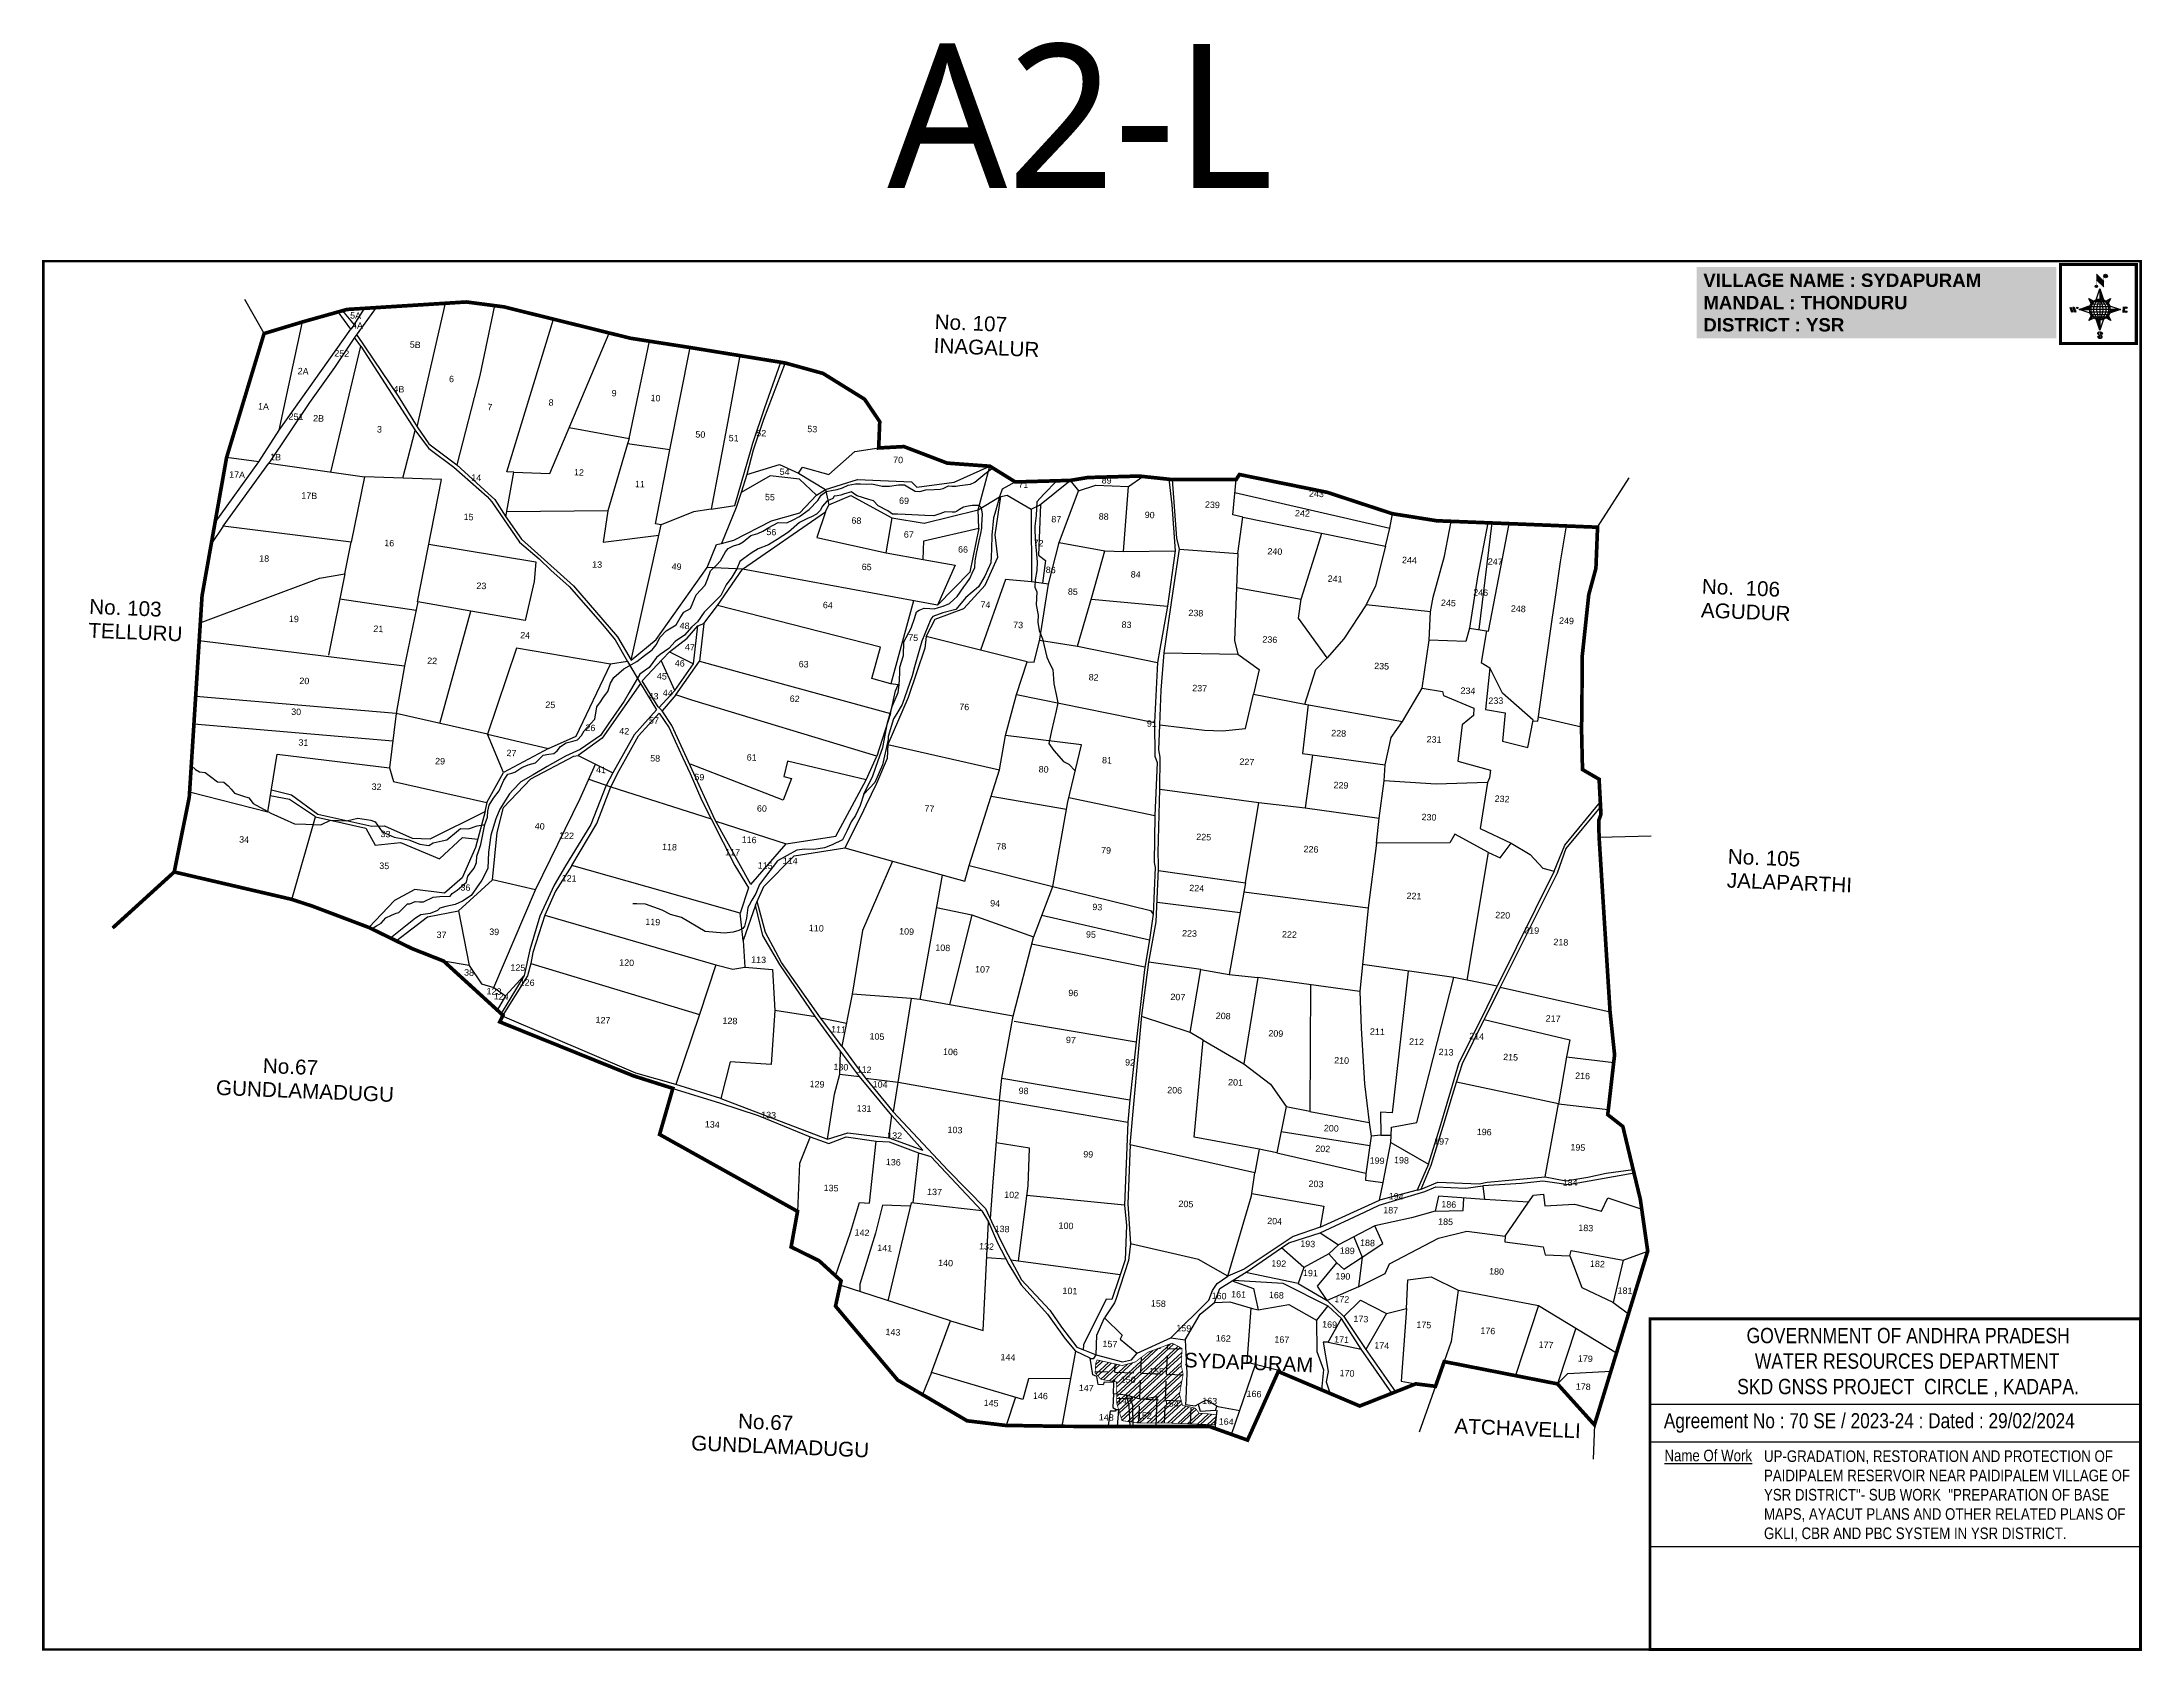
# Model space of a CAD drawing. Header units: inches. Extents: x 202960 to 239975, y 1602429 to 1608782.
# Drawn here: x 202960 to 207562, y 1603781 to 1607307 of the extents above; entities outside this region: 1.
import ezdxf

# ---------------------------------------------------------------- set-up
doc = ezdxf.new("R2010")
doc.units = ezdxf.units.IN
doc.header["$MEASUREMENT"] = 0
doc.linetypes.add('ACAD_ISO02W100', pattern=[15, 12, -3])
for name, color, linetype in [('AQUADUCT', 1, 'Continuous'), ('bord', 1, 'Continuous'), ('CADAS', 1, 'Continuous'), ('CHAINAGE', 7, 'Continuous'), ('FRAME 025', 7, 'Continuous'), ('PLOTS', 7, 'Continuous'), ('PLOTS NO', 7, 'Continuous'), ('ROAD', 1, 'Continuous'), ('STREAMS', 4, 'Continuous'), ('text2', 7, 'Continuous'), ('TITLEBLOCK', 7, 'Continuous'), ('VILLAGE BOUNDRY', 5, 'Continuous')]:
    doc.layers.add(name, color=color, linetype=linetype)
doc.layers.get('text2').off()
doc.styles.add('ARIALN', font='ARIALN.TTF')
doc.styles.get("Standard").update_dxf_attribs({"font": 'arial.ttf'})
doc.styles.add('TMS', font='trebuc.ttf')
pattern_1 = [(357.6886, (483021.567, 1736095.263), (2.283522, 56.574012), [41.178239, -15.44184]), (87.6886, (483021.567, 1736095.263), (-56.574012, 2.283522), [41.178239, -15.44184])]
pattern_2 = [(267.297113149, (-8720374.938, 50637915.138), (10.5367255337, -0.497431438), [])]
pattern_3 = [(357.297113149, (-8720374.938, 50637915.138), (0.497431438, 10.5367255337), [])]

msp = doc.modelspace()

# ---------------------------------------------------------------- texts
at = {"layer": 'CADAS', "color": 2, "style": 'TMS'}
msp.add_text('A2-L', height=315.69, dxfattribs=at).set_placement((204812.6, 1606987))
at = {"layer": 'PLOTS NO'}
for s, rotation, p in [('5A', 357.6886, (203635.2, 1606701.3)), ('4A', 357.6886, (203639.4, 1606679.5)), ('252', 357.6886, (203600.5, 1606618.2)), ('5B', 357.6886, (203765.9, 1606637.4)), ('2A', 357.6886, (203520.3, 1606579.3)), ('6', 357.6886, (203851.9, 1606562)), ('1A', 357.6886, (203433.4, 1606502)), ('4B', 357.6886, (203730, 1606539.9)), ('8', 357.6886, (204070.1, 1606510.3)), ('9', 357.6886, (204208.2, 1606530.9)), ('10', 357.6886, (204293.5, 1606520.3)), ('251', 357.6886, (203500.4, 1606479.8)), ('2B', 357.6886, (203554.1, 1606476.1)), ('7', 357.6886, (203936.1, 1606500.5)), ('3', 357.6886, (203694, 1606451.7)), ('50', 357.6886, (204391.7, 1606440.6)), ('51', 357.6886, (204464.7, 1606432.5)), ('52', 357.6886, (204525, 1606443.5)), ('53', 357.6886, (204636.9, 1606452.4)), ('1B', 357.6886, (203459.9, 1606391.1)), ('70', 357.6886, (204825, 1606384.9)), ('17A', 357.6886, (203370.2, 1606352.8)), ('14', 357.6886, (203900.6, 1606346)), ('12', 357.6886, (204125.6, 1606357.6)), ('11', 357.6886, (204259.3, 1606331.8)), ('54', 357.6886, (204576.3, 1606358.8)), ('71', 357.6886, (205099.4, 1606330.4)), ('89', 357.6886, (205281.9, 1606340)), ('17B', 357.6886, (203528.3, 1606306.7)), ('55', 357.6886, (204544.1, 1606303.3)), ('69', 357.6886, (204838, 1606295.4)), ('239', 357.6886, (205508.2, 1606286.8)), ('243', 357.6886, (205736.2, 1606311)), ('15', 357.6886, (203883.9, 1606259.9)), ('56', 357.6886, (204547.3, 1606226.8)), ('68', 357.6886, (204733.6, 1606251.9)), ('87', 357.6886, (205171.6, 1606254.9)), ('88', 357.6886, (205275.5, 1606260.9)), ('90', 357.6886, (205376.2, 1606264.2)), ('242', 357.6886, (205705.5, 1606268)), ('16', 357.6886, (203710, 1606202.6)), ('67', 357.6886, (204848.4, 1606221.4)), ('66', 357.6886, (204967.3, 1606188.7)), ('72', 357.6886, (205132.6, 1606202.7)), ('240', 357.6886, (205645.1, 1606184.5)), ('18', 357.6886, (203436, 1606168.8)), ('13', 357.6886, (204165.6, 1606155.7)), ('49', 357.6886, (204339.7, 1606151.1)), ('65', 357.6886, (204756.2, 1606150.4)), ('86', 357.6886, (205159.4, 1606143.8)), ('84', 357.6886, (205345.6, 1606133.8)), ('244', 357.6886, (205939.9, 1606165.3)), ('247', 357.6886, (206127.9, 1606162)), ('23', 357.6886, (203911.9, 1606108.9)), ('85', 357.6886, (205207.8, 1606096.2)), ('241', 357.6886, (205777, 1606124.4)), ('246', 357.6886, (206096.1, 1606094.5)), ('64', 357.6886, (204671, 1606066.7)), ('74', 357.6886, (205016.3, 1606067.6)), ('238', 357.6886, (205472, 1606049.5)), ('245', 357.6886, (206025.3, 1606071.6)), ('248', 357.6886, (206178.5, 1606058.9)), ('19', 357.6886, (203501.1, 1606036.5)), ('21', 357.6886, (203686.1, 1606014.7)), ('24', 357.6886, (204007.8, 1606000.7)), ('48', 357.6886, (204357.2, 1606021.4)), ('73', 357.6886, (205088, 1606023.3)), ('83', 357.6886, (205325.6, 1606023.8)), ('249', 357.6886, (206284.1, 1606032.5)), ('47', 357.6886, (204368.7, 1605974.5)), ('75', 357.6886, (204858, 1605995.3)), ('236', 357.6886, (205634.1, 1605991.4)), ('22', 357.6886, (203804, 1605944.6)), ('45', 357.6886, (204307.3, 1605910.9)), ('46', 357.6886, (204346.6, 1605939.3)), ('63', 357.6886, (204618.1, 1605937.3)), ('82', 357.6886, (205253.5, 1605908.5)), ('235', 357.6886, (205879, 1605933.2)), ('20', 357.6886, (203524, 1605900.6)), ('43', 357.6886, (204289, 1605867.3)), ('44', 357.6886, (204320.2, 1605874.3)), ('62', 357.6886, (204598.5, 1605861.5)), ('237', 357.6886, (205480.4, 1605884.8)), ('234', 357.6886, (206068.1, 1605879.2)), ('30', 357.6886, (203506.1, 1605832.9)), ('25', 357.6886, (204063, 1605848.2)), ('57', 357.6886, (204289.9, 1605813.9)), ('76', 357.6886, (204969.9, 1605843.7)), ('233', 0.5414, (206129.5, 1605856.7)), ('31', 357.6886, (203521.9, 1605765.5)), ('26', 357.6886, (204150.8, 1605797.8)), ('42', 357.6886, (204224.9, 1605790.4)), ('91', 357.6886, (205381, 1605807.1)), ('228', 357.6886, (205784.9, 1605786.1)), ('231', 357.6886, (205994, 1605772.6)), ('29', 357.6886, (203821.4, 1605724.7)), ('27', 357.6886, (203977.9, 1605742.5)), ('58', 357.6886, (204292.7, 1605730.9)), ('61', 357.6886, (204504.2, 1605732.8)), ('81', 357.6886, (205282.7, 1605726.8)), ('227', 357.6886, (205583.8, 1605723.4)), ('41', 357.6886, (204174, 1605705.7)), ('59', 357.6886, (204389.5, 1605689.8)), ('80', 357.6886, (205143.9, 1605706.8)), ('32', 357.6886, (203682.4, 1605668.7)), ('229', 357.6886, (205790, 1605672.2)), ('232', 357.6886, (206143, 1605642.3)), ('40', 357.6886, (204039.7, 1605582.1)), ('60', 357.6886, (204526.6, 1605621.1)), ('77', 357.6886, (204893.6, 1605620.8)), ('230', 357.6886, (205982.8, 1605602.2)), ('34', 357.6886, (203392, 1605553)), ('33', 357.6886, (203701.9, 1605565.1)), ('122', 357.6886, (204093.1, 1605561.9)), ('118', 357.6886, (204318.7, 1605536.8)), ('116', 357.6886, (204493.2, 1605552.7)), ('78', 2.4507, (205051.7, 1605537.2)), ('225', 357.6886, (205489.2, 1605558.7)), ('35', 357.6886, (203699.1, 1605495.4)), ('117', 357.6886, (204456.7, 1605525.3)), ('115', 357.6886, (204528.3, 1605496.2)), ('114', 357.6886, (204583.2, 1605506.4)), ('79', 357.6886, (205280.7, 1605529.4)), ('226', 357.6886, (205724.2, 1605532)), ('36', 357.6886, (203877, 1605447.9)), ('121', 357.6886, (204098.7, 1605468.2)), ('224', 357.6886, (205473.9, 1605446.7)), ('94', 357.6886, (205037.6, 1605413.1)), ('93', 357.6886, (205261.5, 1605405.1)), ('221', 357.6886, (205949.9, 1605429.5)), ('119', 357.6886, (204282, 1605372.6)), ('110', 357.6886, (204640.4, 1605359)), ('109', 357.6886, (204838.1, 1605351.8)), ('220', 357.6886, (206144.3, 1605387.4)), ('219', 357.6886, (206207.8, 1605354.1)), ('37', 357.6886, (203824.5, 1605344.2)), ('39', 357.6886, (203939.9, 1605350.8)), ('108', 357.6886, (204917.4, 1605316.1)), ('95', 357.6886, (205247.5, 1605345)), ('223', 357.6886, (205458.1, 1605347.6)), ('222', 357.6886, (205677, 1605345.2)), ('218', 357.6886, (206271.7, 1605328.3)), ('38', 357.6886, (203884.9, 1605261.6)), ('125', 357.6886, (203986.4, 1605272.6)), ('120', 357.6886, (204224.8, 1605283.5)), ('113', 357.6886, (204514, 1605289.9)), ('107', 357.6886, (205004.5, 1605268.6)), ('123', 357.6886, (203934.1, 1605220.4)), ('126', 357.6886, (204006.8, 1605239.9)), ('96', 357.6886, (205208.8, 1605216.7)), ('124', 357.6886, (203950, 1605209.4)), ('207', 357.6886, (205432.6, 1605208.1)), ('127', 357.6886, (204172.9, 1605157.5)), ('128', 357.6886, (204451.1, 1605155.9)), ('111', 357.6886, (204689.1, 1605137.3)), ('105', 357.6886, (204773.3, 1605121.7)), ('208', 357.6886, (205531.9, 1605166.7)), ('209', 357.6886, (205647.2, 1605128.3)), ('211', 357.6886, (205869.5, 1605132.3)), ('214', 357.6886, (206087.3, 1605122.2)), ('217', 357.6886, (206254.8, 1605160.9)), ('106', 357.6886, (204934.3, 1605088)), ('97', 357.6886, (205203.6, 1605113.7)), ('212', 357.6886, (205955.5, 1605110.2)), ('213', 357.6886, (206020.3, 1605087.4)), ('215', 357.6886, (206161.6, 1605076.4)), ('130', 357.6886, (204694.2, 1605054.6)), ('112', 357.6886, (204745.2, 1605049.1)), ('92', 357.6886, (205333.2, 1605064.6)), ('210', 357.6886, (205791.3, 1605069.2)), ('216', 357.6886, (206319.3, 1605035.3)), ('129', 357.6886, (204642, 1605017.1)), ('104', 357.6886, (204780.1, 1605016.6)), ('98', 357.6886, (205099.9, 1605002.3)), ('206', 357.6886, (205425.6, 1605003.9)), ('201', 357.6886, (205558.9, 1605021.1)), ('133', 357.6886, (204535.8, 1604949.6)), ('131', 357.6886, (204745, 1604963.9)), ('134', 357.6886, (204412.4, 1604928.9)), ('132', 357.6886, (204812, 1604904.6)), ('103', 357.6886, (204944.2, 1604916.8)), ('200', 357.6886, (205768.8, 1604920.6)), ('197', 357.6886, (206010.4, 1604891.7)), ('196', 357.6886, (206103.8, 1604912.4)), ('136', 357.6886, (204809.1, 1604846.3)), ('99', 357.6886, (205241.6, 1604863.2)), ('202', 357.6886, (205750, 1604875.6)), ('199', 357.6886, (205869.2, 1604849.6)), ('198', 357.6886, (205922.5, 1604850.6)), ('195', 357.6886, (206309, 1604878.6)), ('184', 357.6886, (206292, 1604801.6)), ('135', 357.6886, (204672.7, 1604789.6)), ('137', 357.6886, (204899.4, 1604781.1)), ('102', 357.6886, (205068.4, 1604774.6)), ('205', 357.6886, (205450.2, 1604754.7)), ('203', 357.6886, (205735.2, 1604798.6)), ('194', 357.6886, (205910.8, 1604771.3)), ('186', 357.6886, (206026.1, 1604753.8)), ('204', 357.6886, (205644.6, 1604717.1)), ('187', 357.6886, (205898.9, 1604740.9)), ('185', 357.6886, (206019.2, 1604715.8)), ('142', 357.6886, (204740.5, 1604691.8)), ('132', 357.6886, (205013.3, 1604661.6)), ('138', 357.6886, (205047.3, 1604700)), ('100', 357.6886, (205187.4, 1604706.9)), ('193', 357.6886, (205717.1, 1604667.4)), ('188', 357.6886, (205848.1, 1604669.5)), ('183', 357.6886, (206326.3, 1604702.1)), ('141', 357.6886, (204790.2, 1604658)), ('140', 357.6886, (204923.6, 1604625.4)), ('192', 357.6886, (205653.6, 1604624.2)), ('189', 357.6886, (205803.8, 1604652.2)), ('182', 357.6886, (206351.8, 1604623.4)), ('191', 357.6886, (205723, 1604603.3)), ('190', 357.6886, (205794.1, 1604596.2)), ('180', 357.6886, (206130.8, 1604606.8)), ('101', 357.6886, (205196.1, 1604564.2)), ('158', 357.6886, (205389.8, 1604536.5)), ('160', 357.6886, (205522.9, 1604553.1)), ('161', 357.6886, (205565.6, 1604556.7)), ('168', 357.6886, (205648.4, 1604554.9)), ('172', 357.6886, (205791.7, 1604546)), ('181', 357.6886, (206412.3, 1604564.6)), ('159', 357.6886, (205445.5, 1604482.4)), ('169', 357.6886, (205765, 1604490.6)), ('173', 357.6886, (205833.6, 1604502.8)), ('175', 357.6886, (205971.5, 1604489.8)), ('143', 357.6886, (204808.2, 1604473.8)), ('157', 357.6886, (205283.6, 1604447.8)), ('162', 357.6886, (205532.1, 1604460.2)), ('167', 357.6886, (205660.4, 1604457.6)), ('171', 357.6886, (205791.3, 1604457.7)), ('174', 357.6886, (205879.2, 1604444.5)), ('176', 357.6886, (206111.7, 1604476.7)), ('177', 357.6886, (206239.3, 1604446)), ('144', 357.6886, (205060.3, 1604418.8)), ('155', 357.6886, (205385.7, 1604387.8)), ('179', 357.6886, (206325.4, 1604415.9)), ('147', 357.6886, (205231.8, 1604351.4)), ('150', 357.6886, (205323.7, 1604369.6)), ('170', 357.6886, (205803.3, 1604383.8)), ('178', 357.6886, (206320.8, 1604354.4)), ('145', 357.6886, (205023.3, 1604318.4)), ('146', 357.6886, (205131.3, 1604334.2)), ('149', 357.6886, (205315.2, 1604324.1)), ('154', 357.6886, (205418.1, 1604317.3)), ('163', 357.6886, (205502.3, 1604323.1)), ('166', 357.6886, (205599.4, 1604338.5)), ('148', 357.6886, (205275.8, 1604287.1)), ('152', 357.6886, (205359.1, 1604291.1)), ('164', 357.6886, (205538.4, 1604277.8))]:
    msp.add_text(s, height=14, rotation=rotation, dxfattribs=at).set_placement(p)
at = {"layer": 'PLOTS NO', "color": 1}
msp.add_text('SYDAPURAM', height=32, rotation=357.6886, dxfattribs=at).set_placement((205462.2, 1604403.5))
at = {"layer": 'ROAD', "color": 1}
for s, height, p in [('No. 107', 32.42, (204915.7, 1606678.3)), ('INAGALUR', 32.42, (204913.6, 1606626.2)), ('No.  106', 32.42, (206596.8, 1606098.4)), ('No. 103', 32.42, (203063.3, 1606054.2)), ('AGUDUR', 32.42, (206594.7, 1606046.3)), ('TELLURU', 32.42, (203061.2, 1606002.1)), ('No. 105', 32.42, (206653.6, 1605506.6)), ('JALAPARTHI', 32.42, (206651.5, 1605454.5)), ('        No.67', 32.424, (203343.1, 1605052.3)), ('GUNDLAMADUGU', 32.424, (203341, 1605000.2)), ('        No.67', 32.424, (204384.3, 1604273.4)), ('ATCHAVELLI', 32.42, (206054.7, 1604258.8)), ('GUNDLAMADUGU', 32.424, (204382.2, 1604221.3))]:
    msp.add_text(s, height=height, rotation=357.6886, dxfattribs=at).set_placement(p)
at = {"layer": 'TITLEBLOCK', "extrusion": (0.000201441, 0.004807, 0.999988), "style": 'ARIALN'}
msp.add_text('%%UName Of Work', height=25.347, rotation=359.9999, dxfattribs=at).set_placement((206515.2, 1604178.5, 7749.8))
at = {"layer": 'TITLEBLOCK', "extrusion": (0.000201441, 0.004807, 0.999988), "attachment_point": 1, "text_direction": (1, -1e-06, -0.000201), "style": 'ARIALN'}
for s, insert, char_height, width in [('\\pi43.85766;GOVERNMENT OF ANDHRA PRADESH  \\P\\pi62.09279;WATER RESOURCES DEPARTMENT      \\P\\pi23.35885;SKD GNSS PROJECT  CIRCLE , KADAPA.', (206651.3, 1604489.5, -5.1), 33.521, 790.597), ('Agreement No : 70 SE / 2023-24 : Dated : 29/02/2024', (206514, 1604302.6, -6.1), 32.952, 1063.637), ('UP-GRADATION, RESTORATION AND PROTECTION OF PAIDIPALEM RESERVOIR NEAR PAIDIPALEM VILLAGE OF YSR DISTRICT"- SUB WORK  "PREPARATION OF BASE MAPS, AYACUT PLANS AND OTHER RELATED PLANS OF GKLI, CBR AND PBC SYSTEM IN YSR DISTRICT.', (206733.4, 1604221.1, -5.4), 25.3474, 818.182)]:
    msp.add_mtext(s, dxfattribs=dict(at, insert=insert, char_height=char_height, width=width))
at = {"layer": 'VILLAGE BOUNDRY', "insert": (206600.4, 1606799.7), "char_height": 29.282, "width": 758.546, "attachment_point": 1, "bg_fill": 1, "box_fill_scale": 1.5, "bg_fill_color": 9, "bg_fill_transparency": 0}
msp.add_mtext('{\\fArial|b1|i0|c0|p34;\\C1;VILLAGE NAME :\\C5; SYDAPURAM \\C1;MANDAL : \\C5;THONDURU \\P\\C1;DISTRICT : \\C5;YSR}', dxfattribs=at)

# ---------------------------------------------------------------- blocks, each defined once
blk = doc.blocks.new('*X12')
at = {"color": 0, "linetype": 'Continuous'}
for p, q in [((6321.6, 240.5), (6322.3, 241.2)), ((6321.6, 240.3), (6322.3, 241)), ((6321.6, 240.1), (6322.3, 240.8)), ((6321.6, 239.9), (6322.4, 240.7)), ((6321.6, 239.8), (6322.4, 240.6)), ((6321.6, 239.6), (6322.5, 240.5)), ((6321.6, 239.4), (6322.5, 240.3)), ((6321.6, 239.2), (6322.6, 240.2)), ((6321.7, 239.1), (6322.6, 240.1)), ((6321.8, 240.8), (6322.4, 241.4)), ((6321.8, 239), (6322.7, 240)), ((6321.8, 239), (6322.8, 239.9)), ((6321.9, 238.9), (6322.9, 239.8)), ((6322, 238.8), (6323, 239.7)), ((6322.1, 241.3), (6322.4, 241.6)), ((6322.1, 238.7), (6323.1, 239.6)), ((6322.2, 238.6), (6323.1, 239.6)), ((6322.3, 238.5), (6323.2, 239.5)), ((6322.4, 238.5), (6323.3, 239.4)), ((6322.5, 238.4), (6323.4, 239.3)), ((6322.7, 238.4), (6323.6, 239.3)), ((6322.8, 238.3), (6323.7, 239.2)), ((6322.9, 238.3), (6323.8, 239.1)), ((6323.1, 238.2), (6323.9, 239.1)), ((6323.2, 238.2), (6324, 239)), ((6323.3, 238.2), (6324.2, 239)), ((6323.5, 238.1), (6324.3, 238.9)), ((6323.7, 238.1), (6324.4, 238.9)), ((6323.8, 238.1), (6324.6, 238.8)), ((6324.1, 238.2), (6324.7, 238.8)), ((6324.3, 238.3), (6324.9, 238.8)), ((6324.6, 238.3), (6325.1, 238.8)), ((6324.8, 238.4), (6325.2, 238.8)), ((6325.1, 238.5), (6325.4, 238.8)), ((6325.4, 238.6), (6325.6, 238.8))]:
    blk.add_line(p, q, dxfattribs=at)
blk = doc.blocks.new('*X11')
at = {"color": 0, "linetype": 'Continuous'}
for p, q in [((6324.4, 240.3), (6324.5, 240.4)), ((6324.6, 240.3), (6324.8, 240.5)), ((6324.7, 240.2), (6325, 240.5)), ((6324.8, 240.2), (6325.2, 240.6)), ((6325, 240.1), (6325.5, 240.6)), ((6325.1, 240.1), (6325.6, 240.6)), ((6325.2, 240), (6325.8, 240.6)), ((6325.3, 240), (6326, 240.6)), ((6325.4, 239.9), (6326.1, 240.6)), ((6325.5, 239.8), (6326.2, 240.5)), ((6325.6, 239.8), (6326.3, 240.5)), ((6325.7, 239.7), (6326.5, 240.4)), ((6325.9, 239.6), (6326.6, 240.3)), ((6326, 239.5), (6326.7, 240.3)), ((6326, 239.4), (6326.8, 240.2)), ((6326.1, 239.3), (6327, 240.2)), ((6326.2, 239.3), (6327.1, 240.1)), ((6326.3, 239.2), (6327.1, 240)), ((6326.4, 239.1), (6327.2, 239.9)), ((6326.5, 239), (6327.3, 239.8)), ((6326.5, 238.9), (6327.4, 239.7)), ((6326.6, 238.8), (6327.5, 239.6)), ((6326.7, 238.7), (6327.5, 239.5)), ((6326.8, 238.6), (6327.6, 239.4)), ((6326.8, 238.5), (6327.7, 239.3)), ((6326.8, 236.5), (6327.4, 237)), ((6326.9, 238.3), (6327.8, 239.2)), ((6326.9, 238.2), (6327.9, 239.1)), ((6326.9, 236.8), (6327.6, 237.4)), ((6327, 238.1), (6327.8, 239)), ((6327, 237.9), (6327.8, 238.8)), ((6327, 237.8), (6327.8, 238.6)), ((6327, 237.6), (6327.8, 238.4)), ((6327, 237.4), (6327.8, 238.2)), ((6327, 237.3), (6327.8, 238)), ((6327, 237.1), (6327.8, 237.9))]:
    blk.add_line(p, q, dxfattribs=at)
blk = doc.blocks.new('H')
at = {"layer": 'bord', "extrusion": (0.000427885, 0.004792, 0.999988)}
h = blk.add_hatch(dxfattribs=at)
h.set_pattern_fill('LINE', color=8, scale=84.387686, angle=-2.7029, style=0)
h.set_pattern_definition(pattern_3)
h.paths.add_polyline_path([(-492, 786, -0.090992), (-448, 775), (-486, 912)])
h = blk.add_hatch(dxfattribs=at)
h.set_pattern_fill('LINE', color=8, scale=84.387686, angle=-92.7029, style=0)
h.set_pattern_definition(pattern_2)
h.paths.add_polyline_path([(-625, 665, -0.090992), (-615, 710), (-751, 671)])
h = blk.add_hatch(dxfattribs=at)
h.set_pattern_fill('LINE', color=8, scale=84.387686, angle=-2.7029, style=0)
h.set_pattern_definition(pattern_3)
h.paths.add_polyline_path([(-504, 533, -0.090992), (-549, 543), (-510, 406)])
h = blk.add_hatch(dxfattribs=at)
h.set_pattern_fill('LINE', color=8, scale=84.387686, angle=-92.7029, style=0)
h.set_pattern_definition(pattern_2)
h.paths.add_polyline_path([(-246, 647), (-372, 653, -0.090992), (-382, 609)])
for p, q in [((-516, 1087, -1217), (-432, 994, -1217)), ((-627, 794, -1216), (-567, 760, -1216)), ((-627, 794, -1216), (-584, 747, -1215)), ((-599, 731, -1215), (-627, 794, -1216)), ((-538, 774, -1216), (-487, 906, -1216)), ((-519, 1020, -1217), (-435, 927, -1216)), ((-487, 906, -1216), (-493, 780, -1216)), ((-487, 906, -1216), (-448, 769, -1216)), ((-421, 753, -1216), (-359, 781, -1216)), ((-359, 781, -1216), (-405, 739, -1216)), ((-359, 781, -1216), (-392, 721, -1215)), ((-865, 701, -1215), (-847, 638, -1215)), ((-847, 700, -1215), (-829, 637, -1215)), ((-829, 699, -1215), (-811, 636, -1215)), ((-829, 699, -1215), (-811, 698, -1215)), ((-811, 698, -1215), (-794, 635, -1215)), ((-752, 665, -1215), (-615, 704, -1215)), ((-752, 665, -1215), (-625, 659, -1215)), ((-619, 614, -1215), (-752, 665, -1215)), ((-639, 526, -1214), (-606, 585, -1215)), ((-639, 526, -1214), (-593, 568, -1215)), ((-577, 553, -1215), (-639, 526, -1214)), ((-511, 400, -1214), (-549, 537, -1214)), ((-460, 533, -1215), (-511, 400, -1214)), ((-505, 527, -1214), (-511, 400, -1214)), ((-371, 513, -1214), (-431, 546, -1215)), ((-371, 513, -1214), (-414, 560, -1215)), ((-399, 576, -1215), (-371, 513, -1214)), ((-246, 641, -1215), (-383, 603, -1215)), ((-379, 693, -1215), (-246, 641, -1215)), ((-373, 647, -1215), (-246, 641, -1215)), ((-213, 669, -1215), (-217, 601, -1215)), ((-197, 600, -1215), (-194, 668, -1215))]:
    blk.add_line(p, q, dxfattribs=at)
at = {"layer": 'bord', "color": 8, "linetype": 'ByBlock', "extrusion": (0.000427885, 0.004792, 0.999988)}
for p, q in [((-493, 780, -1216), (-505, 527, -1214)), ((-373, 647, -1215), (-625, 659, -1215)), ((-378, 616, -1215), (-623, 628, -1215)), ((-375, 679, -1215), (-620, 691, -1215)), ((-392, 585, -1215), (-611, 595, -1215)), ((-386, 711, -1215), (-605, 722, -1215)), ((-420, 555, -1215), (-587, 562, -1215)), ((-411, 744, -1216), (-578, 752, -1216))]:
    blk.add_line(p, q, dxfattribs=at)
at = {"layer": 'bord', "extrusion": (0.000427885, 0.004792, 0.999988), "elevation": -1212}
for points, const_width in [([(-522, 960), (-516, 1093)], 1.61), ([(-434, 933), (-428, 1066)], 1.61), ([(-870, 707), (-846, 706)], 0.642), ([(-829, 643), (-855, 644)], 0.642), ([(-829, 643), (-821, 678)], 0.642), ([(-811, 642), (-784, 641)], 0.642), ([(-793, 641), (-782, 694)], 0.642), ([(-177, 605), (-226, 607)], 0.706), ([(-223, 676), (-174, 673)], 0.706), ([(-195, 645), (-185, 644)], 0.706)]:
    blk.add_lwpolyline(points, dxfattribs=dict(at, const_width=const_width))
for points, const_width in [([(-414, 1073, 1), (-398, 1058, 1)], 22.3), ([(-530, 950, 1), (-520, 939, 1)], 14.8), ([(-776, 697, 1), (-769, 690, 1)], 8.9), ([(-180, 618, 1), (-173, 611, 1)], 9.79), ([(-178, 667, 1), (-171, 660, 1)], 9.79), ([(-525, 322, 1), (-533, 329, 1)], 11.1), ([(-490, 362, 1), (-498, 369, 1)], 11.1)]:
    blk.add_lwpolyline(points, format="xyb", close=True, dxfattribs=dict(at, const_width=const_width))
for points in [[(-537, 317), (-531, 310), (-520, 307), (-505, 307), (-494, 310), (-486, 318), (-487, 326), (-491, 333), (-494, 336), (-503, 341), (-522, 347), (-530, 352), (-534, 355), (-537, 363), (-537, 373), (-530, 381), (-520, 384), (-504, 384), (-493, 380), (-487, 373)], [(-522, 348), (-526, 354), (-528, 361), (-528, 371), (-526, 375), (-521, 381), (-515, 384)], [(-505, 307), (-499, 312), (-497, 319), (-497, 327), (-501, 335), (-509, 343)]]:
    blk.add_lwpolyline(points, dxfattribs=at)
at = {"layer": 'bord', "extrusion": (0.000427885, 0.004792, 0.999988)}
for centre, radius in [((-406, 1065, -1212), 22.3), ((-498, 659, -1212), 127), ((-525, 944, -1212), 14.8), ((-773, 694, -1212), 8.9), ((-177, 615, -1212), 9.79), ((-174, 663, -1212), 9.79), ((-529, 325, -1212), 11.1), ((-494, 365, -1212), 11.1)]:
    blk.add_circle(centre, radius, dxfattribs=at)
at = {"layer": 'bord', "color": 8, "linetype": 'ByBlock', "extrusion": (0.000427885, 0.004792, 0.999988)}
for centre, radius, start, end in [((-482, 658, -1212), 128, 94.9254, 259.6691), ((-437, 656, -1212), 141, 113.2864, 241.308), ((-316, 651, -1212), 222, 142.5892, 212.0053), ((-560, 662, -1212), 141, 293.2864, 61.308), ((-681, 668, -1212), 222, 322.5892, 32.0053), ((-515, 660, -1212), 128, 274.9254, 79.6691)]:
    blk.add_arc(centre, radius, start, end, dxfattribs=at)
at = {"layer": 'bord', "extrusion": (0.000427885, 0.004792, 0.999988)}
for points in [[(-516, 1093, -1212), (-431, 1000, -1212), (-519, 1026, -1212), (-434, 933, -1212)], [(-864, 707, -1212), (-846, 706, -1212), (-846, 644, -1212), (-829, 643, -1212)], [(-829, 705, -1212), (-811, 704, -1212), (-811, 642, -1212), (-793, 641, -1212)], [(-193, 674, -1212), (-197, 606, -1212), (-213, 675, -1212), (-216, 607, -1212)]]:
    blk.add_solid(points, dxfattribs=at)
at = {"layer": 'bord', "extrusion": (0.000427885, 0.004792, 0.999988), "xscale": 7.977342409717546, "yscale": 7.977342409717546, "zscale": 7.977342409717546, "rotation": 138.0840426661453}
for name, p in [('*X11', (38301, -31929, -1212)), ('*X12', (38314, -31951, -1212))]:
    blk.add_blockref(name, p, dxfattribs=at)
blk = doc.blocks.new('ao')
at = {"layer": 'CHAINAGE', "color": 2, "linetype": 'Continuous', "lineweight": -2}
for points in [[(-594, 420), (-594, 210), (-297, 210), (-297, 420), (-594, 420)], [(-297, 420), (-297, 210), (0, 210), (0, 420), (-297, 420)], [(0, 420), (0, 210), (297, 210), (297, 420), (0, 420)], [(297, 420), (297, 210), (594, 210), (594, 420), (297, 420)], [(-594, 210), (-594, 0), (-297, 0), (-297, 210), (-594, 210)], [(-297, 210), (-297, 0), (0, 0), (0, 210), (-297, 210)], [(0, 210), (0, 0), (297, 0), (297, 210), (0, 210)], [(297, 210), (297, 0), (594, 0), (594, 210), (297, 210)], [(-594, 0), (-594, -210), (-297, -210), (-297, 0), (-594, 0)], [(-297, 0), (-297, -210), (0, -210), (0, 0), (-297, 0)], [(0, 0), (0, -210), (297, -210), (297, 0), (0, 0)], [(297, 0), (297, -210), (594, -210), (594, 0), (297, 0)], [(-594, -210), (-594, -420), (-297, -420), (-297, -210), (-594, -210)], [(-297, -210), (-297, -420), (0, -420), (0, -210), (-297, -210)], [(0, -210), (0, -420), (297, -420), (297, -210), (0, -210)], [(297, -210), (297, -420), (594, -420), (594, -210), (297, -210)]]:
    blk.add_lwpolyline(points, dxfattribs=at)

# ---------------------------------------------------------------- hatches: boundary and pattern name
at = {"layer": 'PLOTS NO'}
h = msp.add_hatch(dxfattribs=at)
h.set_pattern_fill('ANGLE', color=256, scale=8.105953, angle=-2.3114)
h.set_pattern_definition(pattern_1)
h.paths.add_polyline_path([(205269.2, 1604411.7), (205272.1, 1604419.2), (205327.3, 1604407), (205355.7, 1604414.7), (205384.1, 1604436.3), (205436.7, 1604456.1), (205458.2, 1604444.5), (205456.7, 1604406.1), (205460.7, 1604387.8), (205452.7, 1604344), (205459.5, 1604319.5), (205475.3, 1604316.3), (205487.9, 1604313.2), (205495.9, 1604302.1), (205511.2, 1604301.5), (205533.6, 1604298.9), (205528.6, 1604277), (205495, 1604278.4), (205431.1, 1604281), (205362, 1604281.1), (205326.6, 1604286.3), (205315.2, 1604324.1), (205314.7, 1604371.1), (205280.7, 1604376.7), (205267.7, 1604391)])
h = msp.add_hatch(dxfattribs=at)
h.set_pattern_fill('ANGLE', color=256, scale=8.105953, angle=-2.3114)
h.set_pattern_definition(pattern_1)
h.paths.add_polyline_path([(205269.2, 1604411.7), (205272.1, 1604419.2), (205327.3, 1604407), (205355.7, 1604414.7), (205384.1, 1604436.3), (205436.7, 1604456.1), (205458.2, 1604444.5), (205456.7, 1604406.1), (205460.7, 1604387.8), (205452.7, 1604344), (205459.5, 1604319.5), (205475.3, 1604316.3), (205487.9, 1604313.2), (205495.9, 1604302.1), (205511.2, 1604301.5), (205533.6, 1604298.9), (205528.6, 1604277), (205495, 1604278.4), (205431.1, 1604281), (205362, 1604281.1), (205326.6, 1604286.3), (205315.2, 1604324.1), (205314.7, 1604371.1), (205280.7, 1604376.7), (205267.7, 1604391)])
h = msp.add_hatch(dxfattribs=at)
h.set_pattern_fill('ANSI32', color=40, scale=1.621191, angle=-2.3114)
h.set_pattern_definition([(42.6885996, (483021.567, 1736095.263), (-10.4697746, 11.3505168), []), (42.6885996, (483028.84, 1736094.97), (-10.4697746, 11.3505168), [])])
h.paths.add_polyline_path([(205269.2, 1604411.7), (205272.1, 1604419.2), (205327.3, 1604407), (205355.7, 1604414.7), (205384.1, 1604436.3), (205436.7, 1604456.1), (205458.2, 1604444.5), (205456.7, 1604406.1), (205460.7, 1604387.8), (205452.7, 1604344), (205459.5, 1604319.5), (205475.3, 1604316.3), (205487.9, 1604313.2), (205495.9, 1604302.1), (205511.2, 1604301.5), (205533.6, 1604298.9), (205528.6, 1604277), (205495, 1604278.4), (205431.1, 1604281), (205362, 1604281.1), (205326.6, 1604286.3), (205315.2, 1604324.1), (205314.7, 1604371.1), (205280.7, 1604376.7), (205267.7, 1604391)])

# ---------------------------------------------------------------- linework, layer by layer
at = {"layer": 'FRAME 025', "lineweight": -3}
for points in [[(206483.7, 1604322.6), (207558.5, 1604322.6)], [(206483.2, 1604239.7), (207558, 1604239.7)], [(206480.9, 1604010.6), (207555.6, 1604010.6)]]:
    msp.add_lwpolyline(points, dxfattribs=at)
at = {"layer": 'PLOTS'}
for points in [[(203692.6, 1606725.3), (203644.7, 1606659.7), (203601, 1606594.1), (203546.7, 1606517.5), (203457.2, 1606384.3)], [(203480.1, 1606456.4), (203637.1, 1606678), (203609.6, 1606715.8)], [(203649.3, 1606666), (203740.7, 1606531.4), (203782.3, 1606463.7), (203808.1, 1606426.8), (203869.1, 1606380.6), (203938, 1606318.1), (203952.5, 1606305), (203976.5, 1606266.5), (203994.2, 1606364.9), (203978.7, 1606365.5), (204081, 1606699.8)], [(203782.3, 1606463.7), (203844.3, 1606734.7)], [(203952, 1606729.4), (203919.6, 1606576.1), (203869.1, 1606380.6)], [(203435.5, 1606387.1), (203480.1, 1606456.4), (203530.9, 1606693.7)], [(203593.2, 1606364.8), (203658.6, 1606640.5), (203644.7, 1606659.7)], [(203994.2, 1606364.9), (204073, 1606361.7), (204203.2, 1606669.5)], [(203658.6, 1606640.5), (203779, 1606455.1), (203808, 1606416.3), (203863, 1606375.7), (203935.6, 1606310.9), (203946.3, 1606299.6), (204006.6, 1606211.3), (204049.5, 1606174.3), (204075.4, 1606149.7), (204115.2, 1606114.3), (204188.3, 1606030.4), (204216, 1605997.1), (204243.3, 1605950), (204205.6, 1605943.5), (204000, 1605979.1), (203936.4, 1605790.5)], [(204246.8, 1606438.3), (204291.1, 1606651.5)], [(204489.6, 1606619.9), (204462.7, 1606476.4), (204426.7, 1606283.8), (204387.7, 1606277.7), (204316.7, 1606248.8)], [(204336.2, 1606413.8), (204380.2, 1606637.7)], [(204426.7, 1606283.8), (204478.1, 1606291.7), (204513.9, 1606415), (204517.7, 1606428.1), (204543.8, 1606506.3), (204579.4, 1606605.3)], [(204588.7, 1606603.8), (204541.2, 1606479.9), (204518.2, 1606412.7), (204504.6, 1606359.1), (204492, 1606320.2), (204481.2, 1606286.8), (204449, 1606208.1), (204476.3, 1606215.5), (204558.4, 1606257.7), (204620.7, 1606275.5), (204657.1, 1606313.8), (204619.9, 1606349.3), (204555.6, 1606356.3), (204492, 1606320.2)], [(203751.2, 1606351.5), (203778.3, 1606456.2)], [(203976.5, 1606266.5), (204011.2, 1606217.6), (204124.6, 1606115.3), (204221.3, 1606003.7), (204251.4, 1605952.9), (204316.7, 1606248.8), (204304.4, 1606251.5), (204336.2, 1606413.8), (204243.3, 1606426.4), (204200.2, 1606279.8), (204189.9, 1606211.3), (204311.8, 1606226.8)], [(204115.6, 1606462.4), (204246.8, 1606438.3), (204243.3, 1606426.4)], [(203339.5, 1606254.3), (203435.5, 1606387.1), (203364.7, 1606396.5)], [(203357.5, 1606246.5), (203457.2, 1606384.3), (203666.9, 1606354.2), (203637.9, 1606210.9)], [(204504.6, 1606359.1), (204576.5, 1606381.1), (204617.9, 1606362.5), (204626.9, 1606375.7), (204684.4, 1606359.6), (204741.1, 1606409.6), (204793.6, 1606417.6)], [(204657.1, 1606313.8), (204677.3, 1606326.9), (204747.4, 1606348.4), (204865.5, 1606343.7), (204877.5, 1606331.7), (204958.7, 1606342.4), (205037.2, 1606377.6)], [(205011.2, 1606281.7), (205037.2, 1606377.6)], [(203783.4, 1606080.5), (203835.4, 1606348.8), (203666.9, 1606354.2)], [(204513.7, 1605461.1), (204434.5, 1605603.7), (204380.9, 1605720.2), (204340.1, 1605809.1), (204318.8, 1605841.3), (204310.5, 1605850.2), (204275.1, 1605907.3), (204319.6, 1605954.5), (204335, 1605970.7), (204374, 1606000.8), (204397.3, 1606027.5), (204410.1, 1606033.3), (204440.6, 1606072.6), (204495.1, 1606152.2), (204677, 1606277.9), (204684.4, 1606292.7), (204732.5, 1606313.3), (204822.7, 1606264.6), (204893.1, 1606252.8), (205011.2, 1606281.7), (205058.2, 1606310.4), (205075.4, 1606314.2), (205128, 1606283.2), (205146.2, 1606292.6), (205213.3, 1606346.5), (205231.7, 1606323.6), (205269.2, 1606336.4), (205341.2, 1606333.5), (205372.2, 1606355.1)], [(204617.9, 1606362.5), (204677.3, 1606326.9)], [(205188.7, 1606210.7), (205289.3, 1606192.5), (205329.8, 1606190.9), (205341.2, 1606333.5)], [(205429.1, 1606349.1), (205435.8, 1606292.9), (205443.4, 1606192.1), (205426.6, 1606070.7), (205409.9, 1605976.4), (205404.8, 1605947.4), (205397.8, 1605816), (205398.4, 1605742.2), (205403.6, 1605728.7), (205398.9, 1605612.4), (205396.9, 1605509.4), (205399.3, 1605498.6), (205395.2, 1605396.2), (205386.7, 1605339.8), (205376, 1605274.5), (205357.6, 1605115.7), (205343.9, 1604989.1), (205339.5, 1604940.6), (205332.2, 1604758.1), (205336.7, 1604713.6), (205333.7, 1604638.3), (205319.9, 1604597.3), (205304.6, 1604552), (205292, 1604552.5), (205242.7, 1604452.7), (205241.8, 1604441.7)], [(205344.8, 1604890.8), (205370, 1605174.1), (205385.6, 1605291.2), (205401.9, 1605379.2), (205406.6, 1605495.5), (205407, 1605506.6), (205406.2, 1605530.8), (205409.6, 1605670.3), (205410.5, 1605739.8), (205407.4, 1605756.1), (205409.6, 1605810.7), (205412.7, 1605886.7), (205419.4, 1605968.5), (205439, 1606104), (205453, 1606195.8), (205447, 1606220.2), (205437.6, 1606348.2)], [(205453, 1606195.8), (205580.7, 1606186.3), (205591.7, 1606265.9), (205569.6, 1606271.4), (205576.8, 1606348.3)], [(204677.3, 1606326.9), (204684.4, 1606292.7)], [(205128, 1606283.2), (205128.1, 1606124.6), (205071.3, 1606129.5), (205016.9, 1605974.2), (204897.7, 1606004.4), (204917.6, 1606042.4), (204980.3, 1606065.8), (205027, 1606116.7), (205054.8, 1606178.2), (205049.1, 1606227.1), (205061.2, 1606311)], [(205148, 1606294), (205143.5, 1606183), (205159.2, 1606171), (205152.2, 1606121.2)], [(205165.5, 1606119.3), (205188.7, 1606210.7), (205231.7, 1606323.6)], [(205574.1, 1606319.7), (205913.2, 1606242.2), (205919.6, 1606273.5)], [(203624.2, 1606141.8), (203637.9, 1606210.9), (203357.5, 1606246.5), (203331.4, 1606208.6)], [(204200.2, 1606279.8), (203978.5, 1606277.6)], [(205013, 1606242.2), (204993.5, 1606145.2), (204922.6, 1606073), (204495.1, 1606152.2), (204417.8, 1606155.3), (204438.5, 1606206.4), (204449, 1606208.1)], [(204677, 1606277.9), (204658.3, 1606221.5), (204810.2, 1606188.1), (204823.1, 1606264.6)], [(204810.2, 1606188.1), (204890.9, 1606173.3), (204892.5, 1606213.8), (205013, 1606242.2), (205011.2, 1606281.7)], [(205591.7, 1606265.9), (205904.1, 1606202.2), (205913.2, 1606242.2)], [(206128.4, 1606253.6), (206105.6, 1606135.5), (206087.9, 1606022.8), (206080.2, 1605993.6), (206000, 1605996.1)], [(206002.5, 1606058.7), (206008.7, 1606090.7), (206033.3, 1606180.5), (206047.7, 1606256.8)], [(206087.9, 1606022.8), (206129.9, 1606016.2), (206174.9, 1606251.7)], [(206137.4, 1606253.5), (206108.9, 1606019.5)], [(206227.4, 1605819.6), (206237.5, 1605819.2), (206255.4, 1605944.2), (206270.2, 1606047.1), (206275.7, 1606085.2), (206287.6, 1606168.2), (206300.3, 1606246.7)], [(203807.9, 1606206.5), (204042.2, 1606168.1), (204038.6, 1606124.9), (204018.8, 1606039.7), (203899.8, 1606060)], [(205904.1, 1606202.2), (205882.3, 1606115.8), (205861.5, 1606073.9), (205813.1, 1605999.7), (205776.4, 1605957.4), (205713.1, 1606044.6), (205719.5, 1606086.6), (205753.8, 1606195.3), (205764.9, 1606230.6)], [(204251.4, 1605952.9), (204306.2, 1605998), (204417.8, 1606155.3)], [(204890.9, 1606173.3), (204961.4, 1606160.5), (204922.6, 1606073)], [(205229.4, 1605983.5), (205260.8, 1606090.4), (205289.3, 1606192.5)], [(205329.8, 1606190.9), (205443.4, 1606192.1)], [(205580.7, 1606186.3), (205577.7, 1606111.9), (205719.5, 1606086.6)], [(203307.2, 1606034.3), (203568.6, 1606132.6), (203624.2, 1606141.8), (203588.1, 1605963.7)], [(205119.1, 1605949.2), (205134.5, 1605948.5), (205146.8, 1605998.8), (205165.5, 1606119.3), (205128.1, 1606124.6)], [(205577.7, 1606111.9), (205573, 1605995.9), (205580.8, 1605965.6), (205627.3, 1605932.2), (205614.8, 1605878.1), (205727.4, 1605856.4), (205751.7, 1605931.8), (205776.4, 1605957.4)], [(203613.1, 1606087), (203780.3, 1606062.4)], [(203832.3, 1605814.1), (203899.8, 1606060), (203784.1, 1606080.4), (203754.4, 1605940.3)], [(204870, 1606082.8), (204820.1, 1605900.7), (204778.4, 1605912.2), (204797.4, 1605981.4), (204440.6, 1606072.6)], [(205259.6, 1606086.3), (205426.6, 1606070.7)], [(205727.4, 1605856.4), (205941.4, 1605817.9), (205984.2, 1605891.4), (206000, 1605996.1), (206002.5, 1606058.7), (205861.5, 1606073.9)], [(204312.2, 1605848.4), (204347.2, 1605885.9), (204388, 1605944.6), (204397.3, 1606027.5)], [(204410.1, 1606033.3), (204401, 1605950.6), (204819.5, 1605836.1), (204830.5, 1605885.7), (204836, 1605898.7), (204820.1, 1605900.7)], [(206125.7, 1606016.8), (206113.9, 1605947.7), (206132.6, 1605935.5), (206123.3, 1605844.7), (206166.6, 1605837), (206160.2, 1605775.3), (206215.8, 1605761), (206227.7, 1605821.3), (206160.2, 1605880.1), (206132.6, 1605935.5)], [(203304.8, 1605995.8), (203754.4, 1605940.3), (203736.4, 1605835.8)], [(204335, 1605970.7), (204388, 1605944.6)], [(204897.7, 1606004.4), (204894.6, 1605978.6), (204858.1, 1605870.5), (204813.4, 1605767.7), (204812.1, 1605737.4), (204789.1, 1605682.5), (204765.7, 1605634.4), (204754.9, 1605612), (204719.4, 1605541.7)], [(204823.7, 1605512.4), (204982.2, 1605468), (204991.9, 1605502.6), (205058.1, 1605712.3), (205071.7, 1605787.8), (205095.7, 1605877.5), (205119.1, 1605949.2), (205016.9, 1605974.2)], [(205146.2, 1605996.4), (205229.4, 1605983.5), (205404.8, 1605947.4)], [(205419.4, 1605968.5), (205580.8, 1605965.6)], [(204070.2, 1605758.8), (204130.6, 1605786.4), (204205.6, 1605943.5)], [(204243.3, 1605950), (204271.6, 1605901.3), (204306.4, 1605843.7), (204258, 1605789.3), (204211, 1605706)], [(204347.2, 1605885.9), (204317.2, 1605951.9)], [(204819.5, 1605836.1), (204789.2, 1605742.3), (204384.4, 1605865.1), (204348.9, 1605876.5), (204401, 1605950.6)], [(203736.4, 1605835.8), (203297.7, 1605873.2)], [(204271.6, 1605901.3), (204188, 1605781.4), (204135.3, 1605743.5)], [(204348.9, 1605876.5), (204318.8, 1605841.3)], [(205095.7, 1605877.5), (205397.8, 1605816)], [(205409.6, 1605810.7), (205507.4, 1605799.2), (205547, 1605797.6), (205597.3, 1605802.7), (205614.8, 1605878.1)], [(205984.2, 1605891.4), (206028.7, 1605884.1), (206031.3, 1605875.2), (206097.4, 1605847.6), (206096.7, 1605831.1), (206071.7, 1605810.7), (206062.7, 1605731.1), (206133.8, 1605711.7), (206131.6, 1605694.7), (206127.2, 1605684.8), (206015, 1605680.8), (205901.2, 1605688.5), (205903.6, 1605723.3), (205916.4, 1605782.9), (205941.4, 1605817.9)], [(203283.7, 1605663.9), (203455.2, 1605620.1), (203475.7, 1605746.9), (203721.8, 1605716.6), (203730.5, 1605686.5), (203934.9, 1605640.8), (203971.5, 1605706.5), (203936.4, 1605790.5), (203736.4, 1605835.8), (203721.8, 1605716.6)], [(204206.5, 1605675), (204225.1, 1605710.7), (204267.6, 1605786.9), (204312.7, 1605836.8), (204334.2, 1605804.4), (204347.7, 1605775), (204363.8, 1605740.4), (204380.5, 1605704.4), (204406.4, 1605644.9), (204426.2, 1605605.3)], [(205734.4, 1605855.1), (205722, 1605748.3), (205903.6, 1605723.3)], [(206238.8, 1605828.6), (206333.5, 1605806.5)], [(203293.2, 1605813.1), (203729.1, 1605776.2)], [(203936.4, 1605790.5), (204070.2, 1605758.8), (203971.5, 1605706.5)], [(205058.6, 1604988.2), (205063.4, 1605037), (205088.3, 1605172.7), (205132.5, 1605345.1), (205175.2, 1605456.3), (205208, 1605642.4), (205238.2, 1605767.1), (205071.7, 1605787.8)], [(203873.2, 1605403.1), (203947.3, 1605471), (203957.3, 1605574.7), (203971.5, 1605629.8), (204031.3, 1605692.4), (204125.7, 1605742.6), (204135.3, 1605743.5), (204211, 1605706), (204195.7, 1605676.7), (204163.2, 1605592.6), (204107.7, 1605501.6), (204082.2, 1605459.6), (204051.2, 1605391.4), (204028.9, 1605318.1), (204017, 1605261.5), (203966.4, 1605178.1)], [(204513.7, 1605461.1), (204590.7, 1605550.1), (204699.5, 1605566.6), (204766.1, 1605690.4), (204789.2, 1605742.3)], [(204813.4, 1605767.7), (205058.1, 1605712.3)], [(205743.8, 1605745.3), (205727.8, 1605628.7), (205890.2, 1605606.5), (205901.4, 1605688.5)], [(204041.8, 1605449.6), (204139.7, 1605649.8), (204173.2, 1605724.7)], [(204158.3, 1605691.6), (204206.5, 1605675), (204426.2, 1605605.3), (204478.4, 1605503), (204508.1, 1605453.6), (204490.4, 1605398), (204121, 1605502.9), (204176.2, 1605594.4), (204206.5, 1605675)], [(204766.1, 1605690.4), (204594.1, 1605731.1), (204586.1, 1605697.5), (204602.6, 1605693.6), (204584.1, 1605646), (204381.1, 1605724.6)], [(203507.8, 1605428.4), (203559.5, 1605609.2), (203502.3, 1605647.1), (203460.5, 1605655.2)], [(203463.1, 1605668.7), (203507.1, 1605657.3), (203564.6, 1605615.3), (203630.6, 1605600.3), (203683, 1605588.6), (203710.4, 1605589.6), (203771.7, 1605562.6), (203810.9, 1605561), (203931.3, 1605621.2), (203935.6, 1605640.6)], [(205040, 1605654.9), (205205, 1605625.8)], [(205210.3, 1605652), (205398.9, 1605612.4)], [(205409.6, 1605670.3), (205626.3, 1605640.9), (205727.8, 1605628.7)], [(206127.2, 1605684.8), (206111.2, 1605584.1), (206179.4, 1605551.9)], [(206274, 1605489.9), (206297.2, 1605547), (206374.8, 1605641.9)], [(203559.5, 1605609.2), (203669.8, 1605584.6), (203690.1, 1605547.4), (203746, 1605553.3), (203831.5, 1605517.6), (203881.4, 1605563.9), (203915, 1605560.5)], [(203931.3, 1605621.2), (203910.2, 1605542.4), (203881, 1605475.5), (203842, 1605441.8), (203777.3, 1605450.2), (203732.6, 1605426.2), (203676.5, 1605366.9)], [(204436.5, 1605600.1), (204590.7, 1605550.1)], [(205406.4, 1605491.4), (205597.5, 1605464.8), (205626.3, 1605640.9)], [(206130, 1605530.8), (206056.1, 1605571.2), (206045.1, 1605552.2), (205884.5, 1605551.6), (205890.2, 1605606.5)], [(206374.7, 1605630.7), (206299.2, 1605539.7), (206280.4, 1605486.2)], [(205884.5, 1605551.6), (205866, 1605409.6)], [(206083.3, 1605251.2), (206130, 1605530.8), (206155.6, 1605519.6), (206179.4, 1605551.9), (206220.9, 1605526.9), (206248.7, 1605497), (206274, 1605489.9), (206148.5, 1605238.4)], [(204523.6, 1605415.8), (204541.9, 1605456.9), (204608.7, 1605523.9), (204719.4, 1605541.7), (204823.7, 1605512.4), (204757.8, 1605360.4), (204735.4, 1605220.5), (204712.6, 1605106.5), (204665.8, 1605168.6), (204580.7, 1605290.2), (204568.4, 1605313.3), (204545.9, 1605355.6), (204527, 1605423.5)], [(203950.4, 1605235.4), (204041.8, 1605449.6), (203947.3, 1605471)], [(204121, 1605502.9), (204085.8, 1605446.5), (204062.2, 1605393.6), (204035.9, 1605312.4), (204031.3, 1605288.1), (204024, 1605261), (203970.3, 1605174.5)], [(204933, 1605481.8), (204883.9, 1605208.7), (204865, 1605211.2), (204735.4, 1605220.5)], [(204991.9, 1605502.6), (205175.2, 1605456.3)], [(205597.5, 1605464.8), (205561.5, 1605264.2), (205624.6, 1605257.2), (205593.9, 1605068.2), (205652.1, 1605023.3), (205686.7, 1604974.5), (205665.7, 1604873.4), (205627.6, 1604881.3), (205617.8, 1604829.6)], [(206280.4, 1605486.2), (206155.1, 1605236), (206120, 1605165.3)], [(204655, 1605171.4), (204576.8, 1605285.7), (204539.6, 1605349), (204523.6, 1605415.8), (204496.4, 1605338.6), (204500.5, 1605279.7)], [(205175.2, 1605456.3), (205389.1, 1605404.2), (205395.2, 1605396.2)], [(205403.6, 1605422.5), (205585.8, 1605399.9)], [(205593.9, 1605445.1), (205866.1, 1605409.6), (205848.1, 1605226.5), (205624.6, 1605257.2)], [(203736.1, 1605337.8), (203805.1, 1605390.1), (203873.2, 1605403.1), (203896, 1605283.7), (203840.2, 1605293.3)], [(204062.2, 1605393.6), (204436.4, 1605285), (204401, 1605176.2)], [(204496.4, 1605338.6), (204490.4, 1605398)], [(204920.2, 1605410.4), (204997.6, 1605394.7), (204948.5, 1605197.3)], [(204997.6, 1605394.7), (205132.9, 1605346.2)], [(205151.2, 1605393.7), (205386.7, 1605339.8)], [(205376.8, 1605279.7), (205128.7, 1605330.5)], [(203896, 1605283.7), (203923, 1605243.4), (203950.4, 1605235.4), (203976.2, 1605217.3), (203957.9, 1605185.8)], [(204031.3, 1605288.1), (204401, 1605176.2), (204349, 1605023), (204261.7, 1605047.8), (203969.6, 1605172.4)], [(204436.4, 1605285), (204473.7, 1605275.6), (204500.5, 1605279.7), (204560.8, 1605274.6), (204565.9, 1605185.2), (204558.2, 1605066.8), (204467.8, 1605072.7), (204447.7, 1604992.2), (204349, 1605023)], [(205499.7, 1605274.8), (205385.6, 1605291.2)], [(205475.9, 1605136.5), (205499.7, 1605274.8), (205561.5, 1605264.2)], [(205738.4, 1604963.5), (205868.5, 1604939.3), (205872.9, 1604909.9), (205860.9, 1604826.7), (205860.4, 1604812.9), (205899.3, 1604808.1), (205916.1, 1604895.9), (205916.7, 1604911.4), (205917.5, 1604929.5), (205972.7, 1604939.4), (206053.9, 1605257.2), (205853.9, 1605285.6)], [(203976.2, 1605217.3), (204017, 1605261.5)], [(205739.5, 1605241.4), (205738.4, 1604963.5), (205686.6, 1604974.2)], [(205953.9, 1605271.4), (205918.8, 1604960.9), (205893, 1604962), (205893.7, 1604911.8), (205872.9, 1604909.9)], [(205998.5, 1604848.1), (206023.2, 1604927.9), (206047.3, 1605009.1), (206065.7, 1605071.2), (206116.2, 1605170.3), (206148.5, 1605238.4), (206053.9, 1605257.2)], [(206155.1, 1605236), (206396.1, 1605182.3)], [(204447.7, 1604992.2), (204681.7, 1604902.8), (204696.4, 1605001.7), (204708.2, 1605045.6), (204710.2, 1605096.2), (204655, 1605171.4), (204565.9, 1605185.2)], [(204865, 1605211.2), (204825.6, 1604963.1)], [(205088.3, 1605172.7), (204883.9, 1605208.7)], [(205848.1, 1605226.5), (205850.4, 1605146), (205857.9, 1605024), (205868.5, 1604939.3)], [(204665.8, 1605168.6), (204722.7, 1605157.1)], [(205357.6, 1605115.7), (205090.5, 1605160.7)], [(205504.6, 1605119.9), (205475.9, 1605136.5), (205369.8, 1605172)], [(205973.1, 1604791.4), (205982.1, 1604793.8), (206004.1, 1604846.2), (206030.3, 1604931.7), (206051, 1604999.7), (206059.6, 1605027.6), (206072.6, 1605069.1), (206120, 1605165.3), (206308, 1605121), (206300.3, 1605083.2), (206283.3, 1604980.7), (206059.6, 1605027.6)], [(204681.7, 1604902.8), (204726.1, 1604916.8), (204816.1, 1604905.7), (204822.2, 1604954.9), (204751.6, 1605040.6), (204710.2, 1605096.2)], [(204712.6, 1605106.5), (204746.4, 1605061.1), (204764.7, 1605036.4), (204825.6, 1604963.1), (204945, 1604835.2), (205027.5, 1604751), (205041, 1604722.8), (205071.2, 1604659.8), (205106.6, 1604595), (205168.9, 1604528), (205193.8, 1604491.1), (205227.5, 1604447.5), (205244.9, 1604440.4), (205269.8, 1604430.6), (205271.5, 1604473.2), (205288.7, 1604511.5), (205327.2, 1604473.4), (205322.8, 1604464.5), (205360.3, 1604434.1), (205433.7, 1604467.5), (205516.9, 1604550.1), (205524.9, 1604571.5), (205535.3, 1604586.5), (205558.6, 1604603.1), (205494.6, 1604639.4), (205345, 1604674), (205341.1, 1604637), (205313.2, 1604551.6), (205310.5, 1604544.3), (205288.7, 1604511.5)], [(205627.6, 1604881.3), (205484.6, 1604907.2), (205504.6, 1605119.9), (205593.9, 1605068.2)], [(204708.2, 1605045.6), (204751.6, 1605040.6)], [(206300.3, 1605083.2), (206404.1, 1605071.2)], [(204342.6, 1605014.3), (204445.1, 1604982.7), (204529.7, 1604954.7), (204643.8, 1604908), (204620, 1604849.9), (204615.8, 1604744.8)], [(204764.7, 1605036.4), (204835.9, 1605027.9)], [(204835.9, 1605027.9), (205058.6, 1604988.2), (205043.7, 1604808.9), (205037.9, 1604729.2)], [(205063.4, 1605037), (205343.9, 1604989.1)], [(204816.1, 1604905.7), (204890.6, 1604878.6), (204822.2, 1604954.9)], [(205058.6, 1604988.2), (205339.5, 1604940.6)], [(206254.1, 1604820.4), (206283.3, 1604980.7)], [(206283.3, 1604980.7), (206392.3, 1604968.2)], [(204643.8, 1604908), (204684, 1604893.5), (204722, 1604907.8), (204787.7, 1604898.7), (204816.6, 1604897.5), (204880.6, 1604873.2), (204907.9, 1604865.2), (205019.9, 1604746.2), (205033.9, 1604722), (205053.9, 1604675.6), (205078.5, 1604628.7), (205106, 1604584.1), (205163.5, 1604519.8), (205202, 1604465.8), (205224.6, 1604438.5), (205194.9, 1604273.8)], [(205675.4, 1604920.1), (205870, 1604889.2)], [(205893.7, 1604911.9), (205916.7, 1604911.9)], [(204699.2, 1604603.5), (204731.8, 1604698.6), (204751.5, 1604764), (204773.3, 1604763.1), (204787.7, 1604898.7)], [(204880.6, 1604873.2), (204868.1, 1604763.4)], [(205099.7, 1604636.1), (205121, 1604800.5), (205124, 1604883.5), (205050.8, 1604894.9)], [(205558.6, 1604603.1), (205610.7, 1604779.1), (205617.8, 1604829.6), (205344.8, 1604890.8), (205339.6, 1604761.4), (205345, 1604674)], [(205665.7, 1604873.4), (205861.2, 1604828.6)], [(205916.1, 1604895.9), (205998.5, 1604848.1), (205973.1, 1604791.4), (205890.6, 1604769.1), (205899.3, 1604808.1)], [(205982.1, 1604793.8), (206018.7, 1604808.9), (206109.5, 1604805.3), (206126.8, 1604808.9), (206254.1, 1604820.4), (206299.4, 1604812), (206347.3, 1604819.6), (206387.6, 1604828.8), (206446.7, 1604836.8)], [(206448.7, 1604828.6), (206304.7, 1604803.3), (206248.9, 1604810.9), (206202.3, 1604806), (206117.4, 1604800.5)], [(205332.2, 1604758.1), (205118.3, 1604779.3)], [(205529.7, 1604545), (205541.3, 1604576.1), (205600.9, 1604612.7), (205676.4, 1604664.9), (205692.6, 1604676.1), (205761, 1604697.9), (205857.7, 1604743.1), (205890.5, 1604758.4), (205990.4, 1604788.7), (206014.5, 1604798.4), (206080.1, 1604795.8), (206117.4, 1604800.5), (206121.2, 1604770.9), (206019.9, 1604777.8), (206013, 1604745.2), (205961.2, 1604730.8), (205880.9, 1604713.2), (205801, 1604671.3), (205780, 1604651.9), (205725, 1604622.1), (205676.4, 1604664.9)], [(205611.4, 1604784), (205769.2, 1604756.3), (205761.1, 1604710.3), (205701.9, 1604689.8), (205594.6, 1604618.3), (205558.6, 1604603.1)], [(205761.1, 1604710.3), (205890.6, 1604769.1)], [(205845, 1604579.5), (205903.2, 1604608.7), (205913.1, 1604630.2), (206019.9, 1604686.2), (206082.4, 1604701.4), (206166.2, 1604690.7), (206217.6, 1604764.9), (206121.2, 1604770.9)], [(206013, 1604745.2), (206073.9, 1604746.4), (206075.8, 1604774)], [(206217.6, 1604764.9), (206228.3, 1604780.2), (206250.5, 1604782.6), (206253.3, 1604756.9), (206318.3, 1604760.4), (206377, 1604745.1), (206391.1, 1604774.7), (206465.5, 1604749.4)], [(204862.9, 1604756.2), (204801.7, 1604758.7), (204786.7, 1604697.1), (204752.5, 1604585.1), (204752, 1604568.9)], [(205019.9, 1604746.2), (204864.7, 1604763.8), (204813.3, 1604549.1)], [(204950.7, 1604504.7), (205022.8, 1604484.1), (205033.9, 1604722)], [(205834.7, 1604689), (205852.6, 1604644.2), (205845, 1604579.5), (205776.6, 1604549.7)], [(205797.6, 1604632), (205813.1, 1604617.9), (205852.6, 1604644.2), (205898, 1604674.4), (205880.9, 1604713.2)], [(206166.2, 1604690.7), (206165.7, 1604678.2), (206249.2, 1604667), (206253.7, 1604649.9), (206308, 1604647.7), (206334.2, 1604578.1), (206402.3, 1604545.9), (206436.4, 1604520)], [(205030.2, 1604643.6), (205072, 1604641.1)], [(205082.9, 1604638.4), (205323, 1604606.5)], [(205776.6, 1604549.7), (205754.9, 1604581), (205797.6, 1604632), (205780, 1604651.9)], [(206308, 1604647.7), (206311.1, 1604659.1), (206424.8, 1604638), (206478.6, 1604657.7)], [(206424.8, 1604638), (206403.1, 1604545.3)], [(205568.3, 1604592.7), (205614.6, 1604575.8), (205624.8, 1604528.8)], [(205571.1, 1604594.4), (205679.1, 1604587.8), (205777.7, 1604538.1), (205752.6, 1604506.4)], [(205725, 1604622.1), (205713, 1604586.9), (205597.5, 1604610.6)], [(205713, 1604586.9), (205776.6, 1604549.7), (205813.1, 1604514.5), (205859.6, 1604444), (205925.9, 1604349.3)], [(205950.4, 1604532.1), (205953, 1604594.8), (206003.8, 1604601.4), (206063.1, 1604572.3), (206047.8, 1604459.3), (206032.7, 1604415.6)], [(204909.3, 1604392), (204950.7, 1604504.7), (204709, 1604582.8)], [(205433.7, 1604467.5), (205465.3, 1604463.2), (205498.1, 1604519.2), (205529.7, 1604545), (205563.3, 1604546.3), (205612.8, 1604531.8), (205624.8, 1604528.8), (205692.6, 1604541), (205752.6, 1604506.4), (205753.8, 1604437.7), (205767.9, 1604397.9), (205763.6, 1604353.9)], [(205918.3, 1604346.3), (205850.5, 1604443.2), (205807.6, 1604510.3), (205777.7, 1604538.1)], [(205813.1, 1604514.5), (205849.4, 1604550.1), (205906, 1604520.8), (205860.9, 1604442.1)], [(206063.1, 1604572.3), (206239, 1604538.6), (206188.9, 1604384.9)], [(206239, 1604538.6), (206410.3, 1604434.9)], [(205670, 1604395.8), (205600.8, 1604413.8), (205609.5, 1604532.8)], [(205778.4, 1604458), (205807.6, 1604510.3)], [(205906, 1604520.8), (205950.4, 1604532.1), (205938.1, 1604373), (205970.4, 1604366.9)], [(205465.3, 1604463.2), (205468.9, 1604390.1), (205466.7, 1604333.5), (205466.2, 1604321.6), (205486.9, 1604318.7), (205510.8, 1604331.8), (205536.5, 1604317.1), (205584.6, 1604308.2)], [(205778.4, 1604458), (205767.2, 1604458.5), (205778.8, 1604394.2), (205774, 1604371.4), (205783.5, 1604342.9)], [(205778.4, 1604458), (205850.5, 1604443.2)], [(206320.9, 1604489), (206280.9, 1604366.8)], [(205401.4, 1604273.4), (205404, 1604338.2), (205369.5, 1604332.6), (205335.7, 1604341.8), (205308, 1604345.1), (205309, 1604369.9), (205287.9, 1604370.7), (205285.8, 1604365), (205274.8, 1604365.4), (205271.4, 1604383), (205262.8, 1604386.7), (205256.8, 1604423.1), (205224.6, 1604438.5)], [(205258.1, 1604422.5), (205264.9, 1604422.2), (205269.8, 1604430.6)], [(205269.8, 1604430.6), (205327.9, 1604414.9), (205347.5, 1604419.5), (205360.3, 1604434.1)], [(205566.8, 1604256), (205618.9, 1604409.1)], [(205213.8, 1604378.7), (205122.1, 1604378.2), (205109.4, 1604332.9), (204909.3, 1604392), (204889.3, 1604343.4)], [(206280.9, 1604366.8), (206303.5, 1604389.9), (206398, 1604394.8)], [(205093, 1604337.7), (205072.8, 1604275.9)], [(205308, 1604345.1), (205306.8, 1604315.3), (205314.2, 1604310.9), (205311.6, 1604306.7), (205300.8, 1604307.1), (205296.1, 1604275.9)], [(205314.2, 1604310.9), (205319.4, 1604310.7), (205316.1, 1604273.6)], [(205335.7, 1604341.8), (205341.8, 1604319.5), (205344.2, 1604273.5)], [(205351.4, 1604273.3), (205350.6, 1604319.2), (205346.9, 1604329.6), (205347.3, 1604339)], [(205493.5, 1604322.4), (205497.9, 1604306.9), (205532.2, 1604309), (205534.2, 1604318.4)], [(205534.8, 1604309.2), (205530.1, 1604269.2)]]:
    msp.add_lwpolyline(points, dxfattribs=at)
at = {"layer": 'PLOTS NO'}
msp.add_lwpolyline([(205761, 1604697.9), (205801, 1604671.3)], dxfattribs=at)
at = {"layer": 'PLOTS NO', "color": 40, "const_width": 1.62}
msp.add_lwpolyline([(205269.2, 1604411.7), (205272.1, 1604419.2), (205327.3, 1604407), (205355.7, 1604414.7), (205384.1, 1604436.3), (205436.7, 1604456.1), (205458.2, 1604444.5), (205456.7, 1604406.1), (205460.7, 1604387.8), (205452.7, 1604344), (205459.5, 1604319.5), (205475.3, 1604316.3), (205487.9, 1604313.2), (205495.9, 1604302.1), (205511.2, 1604301.5), (205533.6, 1604298.9), (205528.6, 1604277), (205495, 1604278.4), (205431.1, 1604281), (205362, 1604281.1), (205326.6, 1604286.3), (205315.2, 1604324.1), (205314.7, 1604371.1), (205280.7, 1604376.7), (205267.7, 1604391)], close=True, dxfattribs=at)
at = {"layer": 'STREAMS'}
for points in [[(203682.5, 1605364), (203692.9, 1605370.6), (203703.6, 1605376.1), (203713.5, 1605388.1), (203725.8, 1605394.2), (203736.5, 1605397.9), (203742.1, 1605399.9), (203761, 1605418.8), (203766, 1605418.6), (203778, 1605423.7), (203787.1, 1605423.3), (203796.2, 1605422.9), (203817.5, 1605433.4), (203832, 1605434.9), (203854.8, 1605435.8), (203859.3, 1605441.2), (203870.3, 1605448.5), (203890.2, 1605466.1), (203893.1, 1605479), (203907.4, 1605496.5), (203912.4, 1605509.5), (203913, 1605523.1), (203917.2, 1605535.5), (203921.6, 1605548.6), (203930.5, 1605592.3), (203936.4, 1605608.4), (203937, 1605621.5), (203939.8, 1605635.1), (203949.7, 1605650.4), (203961.7, 1605666.4), (203971.9, 1605689.5), (203981.2, 1605702.5), (203990, 1605705), (203996.4, 1605706.9), (204011.8, 1605717.3), (204025.9, 1605723.5), (204041.3, 1605728), (204053.1, 1605739.4), (204058.6, 1605744.7), (204071.1, 1605746.5), (204081.6, 1605748), (204089, 1605754.1), (204096.1, 1605763.2), (204108.9, 1605771.4), (204123.4, 1605775.2), (204133.9, 1605778), (204142.7, 1605787.3), (204148.4, 1605797.9), (204161.9, 1605812.9), (204171.5, 1605823.6), (204175.9, 1605850), (204184.1, 1605861.5), (204190.9, 1605871.2), (204196, 1605878.4), (204199.8, 1605883.7), (204206.2, 1605902.4), (204213.5, 1605914.7), (204235, 1605933.9), (204263.5, 1605949.7), (204280.4, 1605962.5), (204296.9, 1605975.1), (204305.7, 1605986.2), (204314.7, 1606002.7), (204328, 1606017.1), (204349.5, 1606030.3), (204358.6, 1606045.4), (204366.4, 1606058.1), (204381.2, 1606065.8), (204386, 1606078.6), (204393.7, 1606095.7), (204413.6, 1606117.1), (204419, 1606131.9), (204425.1, 1606148.6), (204438.5, 1606160.6), (204446.9, 1606170.5), (204457.8, 1606190.3), (204463.9, 1606197.4), (204475.3, 1606203.3), (204488, 1606206.8), (204496.8, 1606211.6), (204513.7, 1606225.7), (204528.5, 1606230.1), (204540, 1606235.1), (204552.9, 1606243.5), (204573, 1606254.2), (204592.4, 1606253.4), (204606, 1606260.4), (204619.9, 1606267.6), (204641.3, 1606282.5), (204660.5, 1606302.8), (204667.2, 1606314.5), (204678.3, 1606322.1), (204694, 1606324.8), (204702.3, 1606326.5), (204714.3, 1606330.1), (204726.6, 1606336.4), (204743.1, 1606339.3), (204753.6, 1606338.9), (204767, 1606338.3), (204778.9, 1606339), (204801.3, 1606334.2), (204817.3, 1606333.6), (204836.8, 1606337), (204849.8, 1606336.5), (204857.3, 1606332.5), (204873.7, 1606322.6), (204883.8, 1606322.2), (204896.9, 1606325.7), (204915.1, 1606326.5), (204928.6, 1606327.1), (204935.1, 1606328.8), (204946.7, 1606334.5), (204954.2, 1606334.2), (204962.7, 1606333.9), (204971.4, 1606335.1), (204983.4, 1606336.8), (204994.4, 1606338.4), (205003.9, 1606342.4), (205025.8, 1606361.1), (205043.5, 1606374.3)], [(205093, 1606343.1), (205064.1, 1606327.3), (205058.2, 1606310.4), (205050.1, 1606281), (205045.4, 1606264.2), (205041.7, 1606226.3), (205040.5, 1606196), (205039.8, 1606180.1), (205039.2, 1606165.8), (205025.9, 1606136.7), (205012, 1606113.4), (204984.7, 1606089.7), (204974.2, 1606077.2), (204962.8, 1606063.6), (204934.1, 1606056.5), (204912.2, 1606048.4), (204908.2, 1606042.2), (204887.8, 1605994.6), (204872, 1605937.7), (204866.6, 1605918.2), (204845.3, 1605855.2), (204833, 1605835.4), (204825.9, 1605823.9), (204814.4, 1605785.3), (204814.1, 1605778.6), (204801.9, 1605723.3), (204785.2, 1605684.7), (204760.7, 1605658.9), (204753.1, 1605633.8), (204743, 1605612.3), (204733.4, 1605598.5), (204724.4, 1605579.7), (204714.5, 1605559.1), (204692, 1605547.9), (204674.5, 1605541.6), (204651.2, 1605537.8), (204631.7, 1605538.6), (204614.3, 1605536), (204572, 1605512.6), (204545.9, 1605478.7), (204532.4, 1605461.1), (204524.1, 1605441.2), (204515.9, 1605426.6), (204509.9, 1605416.1), (204506.7, 1605410.4), (204504.2, 1605387.2), (204499.3, 1605369.5), (204496.2, 1605364.6), (204487.3, 1605359.9), (204474.6, 1605356.9), (204455.3, 1605354.2), (204413.1, 1605358.1), (204361.4, 1605388.8), (204337.2, 1605395.5), (204319.4, 1605404.9), (204282.5, 1605417.9), (204263.3, 1605418.7), (204255, 1605419)], [(205183.6, 1606345.6), (205155.7, 1606316), (205140.2, 1606299.6), (205139, 1606269.7), (205136, 1606246), (205135.5, 1606234.9), (205137.7, 1606200.9), (205140.9, 1606168.1), (205140.1, 1606149.4), (205136.3, 1606128.4), (205135.7, 1606112.7), (205140, 1606102.3), (205138.8, 1606074), (205143.1, 1606050.9), (205142.5, 1606036.2), (205145.3, 1606017.6), (205152.2, 1605999.3), (205162, 1605959.4), (205168.9, 1605944.6), (205174.8, 1605931.8), (205176.6, 1605911.8), (205177.5, 1605901), (205182.2, 1605877.4), (205185.9, 1605859.1), (205182.2, 1605841.6), (205172.4, 1605798), (205166.2, 1605770.2), (205177.3, 1605754.5), (205198.7, 1605730.6), (205209.9, 1605724.5), (205224.4, 1605710.4)], [(204760.7, 1605658.9), (204780.6, 1605699.3), (204792.4, 1605732.8), (204802.5, 1605761.4), (204812.8, 1605815.5), (204822.8, 1605851), (204836.3, 1605881.4), (204838.5, 1605898.4), (204839.6, 1605924.1), (204840.1, 1605937.1), (204847.6, 1605962.8), (204848.9, 1605992.8), (204865, 1606022.5), (204872.5, 1606046.1), (204876.4, 1606058.5), (204882.6, 1606062.5), (204893.2, 1606066.2), (204905.8, 1606065.6), (204915.4, 1606065.3), (204924.5, 1606067.8), (204934.9, 1606070.6), (204948.8, 1606077), (204959, 1606086.4), (204965.5, 1606092.4), (204980.2, 1606113.2), (204986.7, 1606122.4), (204993.1, 1606131.5), (204998.4, 1606143.2), (205004.2, 1606155.9), (205004.8, 1606170.5), (205008.1, 1606186.5), (205013.9, 1606214.1), (205017.2, 1606229.9), (205019.6, 1606241.5), (205019.8, 1606248.1), (205020.8, 1606272.5), (205018.5, 1606286.1), (205013.7, 1606291.2), (205008.5, 1606291.4), (204998.7, 1606291.8), (204989.4, 1606289.7), (204979.6, 1606287.5), (204970.9, 1606282.5), (204964.4, 1606278.7), (204960.7, 1606276.6), (204954.3, 1606276.8), (204939.2, 1606277.5), (204927.8, 1606273.6), (204914.1, 1606269), (204894.7, 1606269.7), (204880.8, 1606270.3), (204851.9, 1606271.5), (204834.9, 1606272.2), (204823.6, 1606272.6), (204813.7, 1606279.8), (204792.1, 1606290.5), (204782.3, 1606302), (204771.7, 1606305), (204746.6, 1606312.6), (204738.7, 1606318), (204733.9, 1606321.2), (204723.7, 1606318.2), (204716.3, 1606316.1), (204710.5, 1606314.2), (204702.4, 1606312.8), (204695.8, 1606311.7), (204692.9, 1606307), (204680.1, 1606301.1), (204670.6, 1606290.1), (204665.6, 1606280.7), (204657, 1606272.3), (204646.2, 1606267), (204637.3, 1606262.7), (204625.7, 1606257.1), (204620.3, 1606254.4), (204596.1, 1606232.9), (204570.9, 1606217.1), (204552.5, 1606205.4), (204529.5, 1606196.7), (204514.2, 1606186.8), (204498.1, 1606175.5), (204489, 1606169.1), (204482.4, 1606152.7), (204471.6, 1606134.2), (204459.3, 1606117.5), (204447.4, 1606094.2), (204431.9, 1606078.5), (204411.3, 1606057.6), (204396.5, 1606036.5), (204384.1, 1606026), (204368.2, 1606007.1), (204347.3, 1605993.8), (204334.1, 1605978), (204314.8, 1605965.3), (204307.1, 1605958.7), (204291, 1605936.7), (204270, 1605922), (204246.9, 1605881.9), (204235.9, 1605862.9), (204201.1, 1605812.7), (204183.7, 1605787.6), (204139.3, 1605757.2), (204107.3, 1605742.3), (204067.5, 1605719.4), (204036.3, 1605701.5), (204009.7, 1605686.2), (203992.2, 1605667.9), (203984.5, 1605659.9), (203963.4, 1605625.9), (203955, 1605604.7), (203943.9, 1605569.5), (203938.6, 1605531.6), (203937.2, 1605496.1), (203924, 1605470.7), (203900.6, 1605437.1), (203881.9, 1605424.7), (203865.3, 1605417.4), (203845.2, 1605412.6), (203831.8, 1605409.3), (203827.1, 1605404.3), (203810.6, 1605397.5), (203790.1, 1605394.7), (203778.9, 1605387.6), (203723.8, 1605343.8)], [(203286.8, 1605721.6), (203296.5, 1605712.9), (203305.7, 1605707.6), (203317.5, 1605706.1), (203329.5, 1605697.7), (203344.5, 1605685.9), (203358.4, 1605685.4), (203368.3, 1605677.1), (203374.5, 1605670), (203382, 1605661.5), (203399.7, 1605655.5), (203413.2, 1605651), (203423, 1605638.2), (203461.9, 1605617.4), (203490.8, 1605604.3), (203513.7, 1605594), (203538.4, 1605593), (203554.7, 1605592.4), (203570.9, 1605591.7), (203592.7, 1605601.8), (203627.8, 1605600.9), (203652.4, 1605606.7), (203681.1, 1605602), (203690.5, 1605598.5), (203705.9, 1605576.8), (203732.2, 1605565.1), (203763.9, 1605558.7), (203788, 1605549.3), (203807.9, 1605546.6), (203817.3, 1605552.4), (203836.8, 1605556.7), (203847.3, 1605559), (203868.6, 1605576.3), (203877.2, 1605583.4), (203894.5, 1605582.7), (203914, 1605589.6), (203927.6, 1605591.8), (203930.5, 1605592.3)]]:
    msp.add_lwpolyline(points, dxfattribs=at)
at = {"layer": 'VILLAGE BOUNDRY', "color": 5}
for points, const_width in [([(202963.1, 1606826.9), (207558.5, 1606826.9), (207558.5, 1603784.7), (202963.1, 1603784.7)], 5.6), ([(207558.5, 1603784.7), (206483.7, 1603784.7), (206483.7, 1604509.3), (207558.5, 1604509.3)], 6.4)]:
    msp.add_lwpolyline(points, close=True, dxfattribs=dict(at, const_width=const_width))
at = {"layer": 'VILLAGE BOUNDRY', "color": 200, "const_width": 6.8, "elevation": 9.2}
msp.add_lwpolyline([(207549.2, 1606819.7), (207382.9, 1606819.7), (207382.9, 1606646.4), (207549.2, 1606646.4)], close=True, dxfattribs=at)
at = {"layer": 'VILLAGE BOUNDRY', "linetype": 'ACAD_ISO02W100', "const_width": 8}
for points in [[(203446.9, 1606668.3), (203530.9, 1606693.7), (203628.5, 1606721.1), (203890, 1606737.5), (203972.2, 1606726.8), (204249.7, 1606658), (204380.2, 1606637.7), (204588.7, 1606603.8), (204671.7, 1606580.9), (204762.7, 1606524.4), (204795.9, 1606475.2), (204793.6, 1606417.6), (204848.8, 1606420.6), (204943.7, 1606384.4), (205037.2, 1606377.6), (205093, 1606343.1), (205213.3, 1606346.5), (205251.6, 1606352.8), (205364, 1606356), (205437.6, 1606348.2), (205576.8, 1606348.3), (205583.9, 1606359.4), (205776.2, 1606320.4), (205919.2, 1606273.5), (206016.3, 1606258.1), (206178.6, 1606251.6), (206368.7, 1606243.9), (206365.1, 1606153.8), (206349.4, 1606095.9), (206334.8, 1605958.5), (206334.5, 1605832.2), (206333.5, 1605806.5), (206335.7, 1605712.9), (206372.1, 1605691.7), (206376.2, 1605614.8), (206371.2, 1605601), (206372.1, 1605564.8), (206396.1, 1605182.3), (206406, 1605087.9), (206391, 1604956.7), (206424.1, 1604930.8), (206462.4, 1604771.3), (206478.6, 1604657.7), (206361.9, 1604277), (206280.9, 1604366.8), (206032.7, 1604415.6), (206013.6, 1604361.5), (205970.4, 1604366.9), (205847.6, 1604318.3), (205669.2, 1604393.9), (205601.8, 1604243.6), (205518.9, 1604273.2), (205194.9, 1604273.8), (205070.7, 1604275.9), (204987.3, 1604285.9), (204835.2, 1604375.1), (204699, 1604537), (204711.1, 1604592.6), (204663, 1604636.6), (204601.7, 1604666.8), (204615.8, 1604744.8), (204313.5, 1604913.4), (204342.6, 1605014.3), (204256.1, 1605041.8), (203963.3, 1605160), (203970.3, 1605174.5), (203840.2, 1605293.3), (203771.1, 1605320.6), (203676.5, 1605366.9), (203553.1, 1605413.5), (203507.8, 1605428.4), (203250, 1605488.5), (203283, 1605652.5), (203311, 1606093.8), (203364.7, 1606396.5), (203446.9, 1606668.3)], [(203250, 1605488.5), (203115, 1605365.7)]]:
    msp.add_lwpolyline(points, dxfattribs=at)
at = {"layer": 'VILLAGE BOUNDRY'}
for points in [[(203446.9, 1606668.3), (203404.9, 1606742.9)], [(203618.8, 1606718.4), (203644.6, 1606687.5), (203637.1, 1606678)], [(203644.6, 1606687.5), (203666.7, 1606723.5)], [(206368.7, 1606243.9), (206437.7, 1606352.4)], [(206372.1, 1605564.8), (206486.2, 1605567.7)], [(206013.6, 1604361.5), (205978.2, 1604261)], [(206361.9, 1604277), (206358.9, 1604201.6)]]:
    msp.add_lwpolyline(points, dxfattribs=at)

# ---------------------------------------------------------------- block references
at = {"layer": 'AQUADUCT', "color": 1, "xscale": 0.1786982420868355, "yscale": 0.1786982420868355, "zscale": 0.1786982420868355, "rotation": 3.078330600073183}
msp.add_blockref('H', (207564.5, 1606609.2, 226.8), dxfattribs=at)
at = {"layer": 'text2', "color": 1, "xscale": 7.549676891002482, "yscale": 7.549676891002482, "zscale": 7.549676891002482, "rotation": 359.9296980969116}
msp.add_blockref('ao', (235486.7, 1605605.3), dxfattribs=at)

msp.set_redraw_order([(e.dxf.handle, doc.entitydb.next_handle()) for e in msp.query("TEXT MTEXT ATTDEF DIMENSION ARC_DIMENSION")])  # texts and dimensions are drawn at this point

doc.saveas('drawing.dxf')
